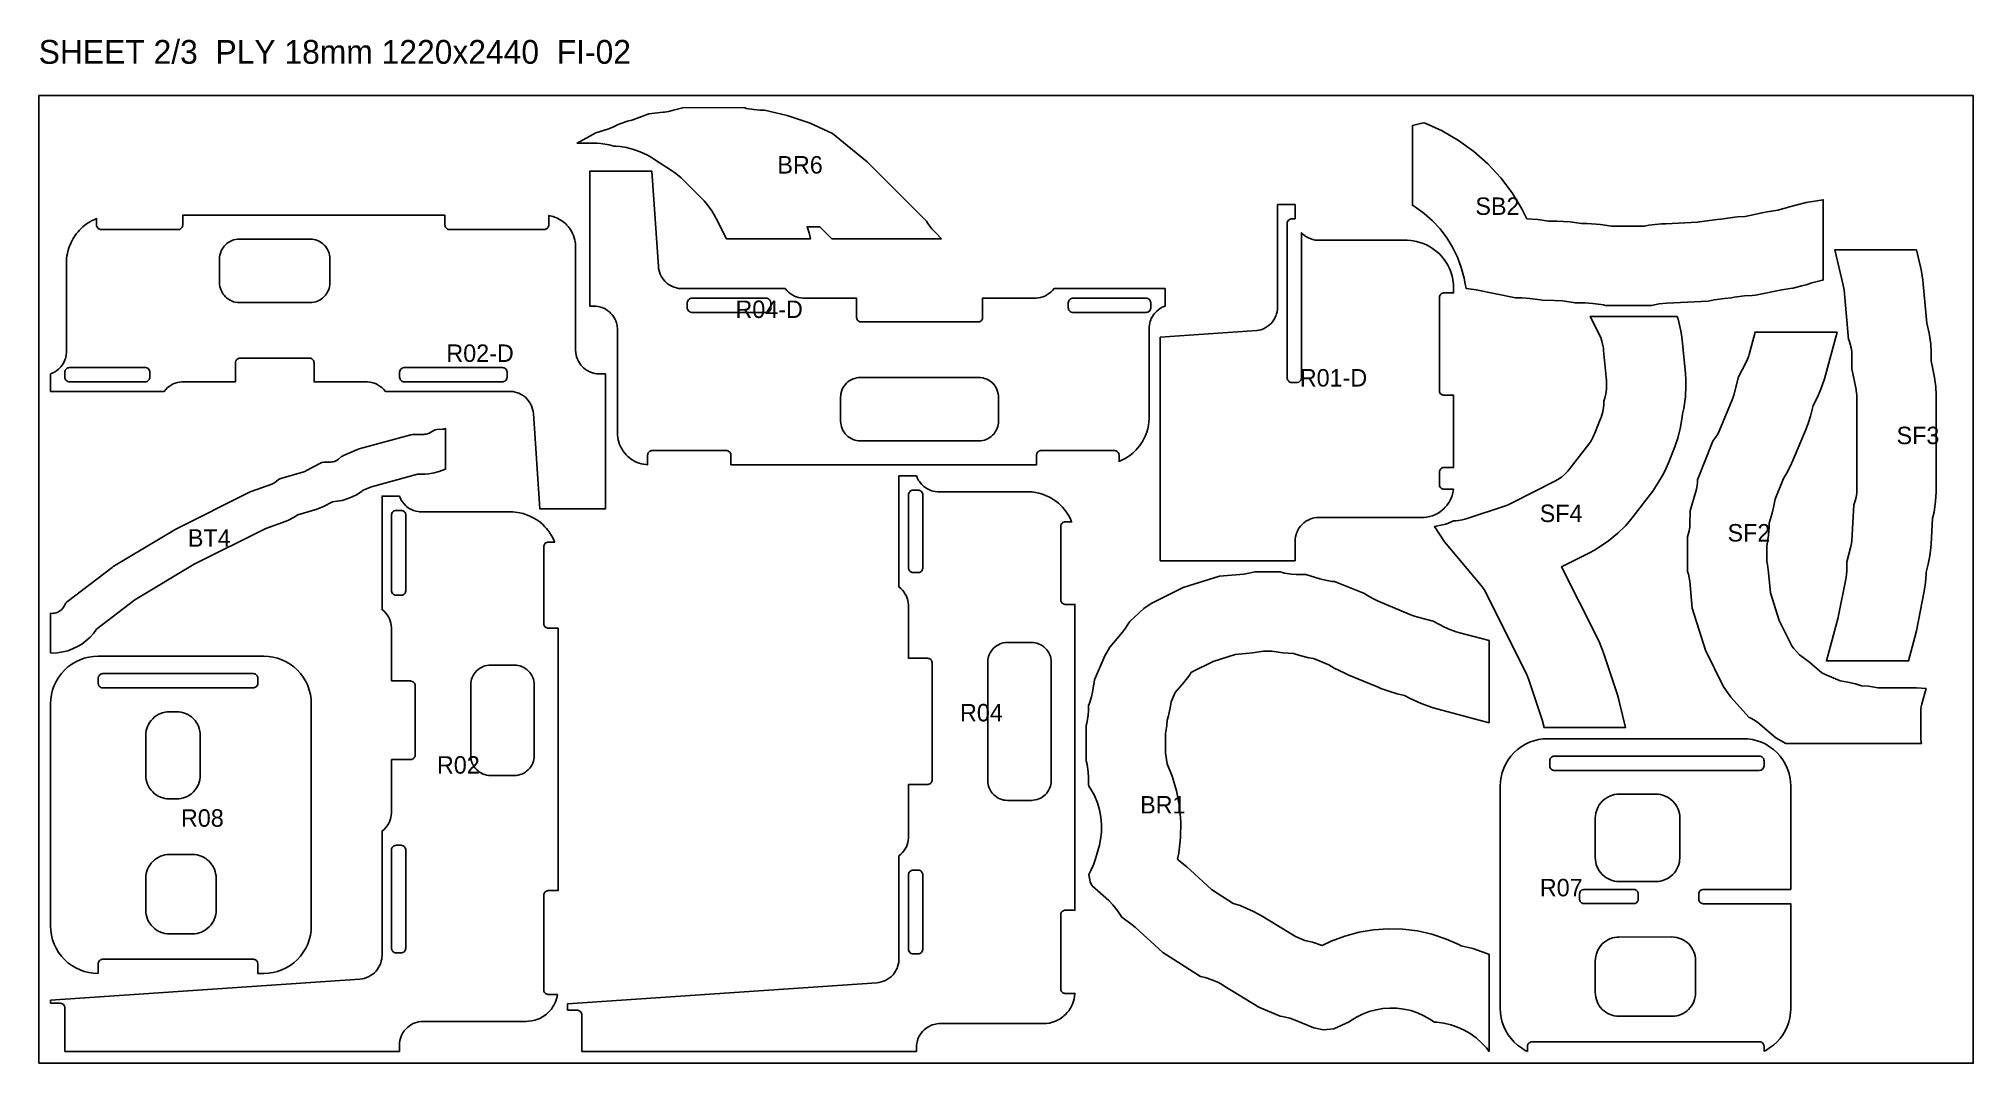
# Model space of a CAD drawing. Header units: millimetres. Extents: x 0 to 7920, y 0 to 1292.
# Drawn here: x 2740 to 5180, y 0 to 1292 of the extents above; entities that cross this region are included whole.
import ezdxf

# ---------------------------------------------------------------- set-up
doc = ezdxf.new("R2010")
doc.units = ezdxf.units.MM
for name, color, linetype in [('CUT_IN', 5, 'Continuous'), ('CUT_OUT', 1, 'Continuous'), ('LABEL', 7, 'Continuous'), ('SHEET', 8, 'Continuous')]:
    doc.layers.add(name, color=color, linetype=linetype)

msp = doc.modelspace()

# ---------------------------------------------------------------- texts
at = {"layer": 'LABEL'}
for s, height, p in [('SHEET 2/3  PLY 18mm 1220x2440  FI-02', 30, (2740, 1260)), ('BR6', 22, (3671.66, 1121.62)), ('SB2', 22, (4552.01, 1069.52)), ('R04-D', 22, (3618.75, 939.52)), ('R02-D', 22, (3254.17, 884.15)), ('R01-D', 22, (4330.56, 853.14)), ('SF3', 22, (5083.23, 780.5)), ('SF4', 22, (4633.1, 682.3)), ('BT4', 22, (2928.18, 651.22)), ('SF2', 22, (4870.05, 657.75)), ('R04', 22, (3902, 430.99)), ('R02', 22, (3242.3, 365.11)), ('R08', 22, (2919.42, 298.21)), ('BR1', 22, (4129.23, 314.89)), ('R07', 22, (4633.31, 210.5))]:
    msp.add_text(s, height=height, dxfattribs=at).set_placement(p)

# ---------------------------------------------------------------- linework, layer by layer
at = {"layer": 'CUT_IN'}
for points in [[(2971.21, 971.99), (2972.33, 970.14), (2973.79, 968.17), (2975.44, 966.36), (2977.03, 964.9), (2979.47, 963.09), (2981.33, 961.99), (2983.28, 961.06), (2985.86, 960.11), (2987.95, 959.58), (2990.66, 959.16), (2993.26, 959.03), (3082.09, 959.03), (3084.69, 959.16), (3087.12, 959.52), (3089.5, 960.11), (3091.53, 960.83), (3094.02, 961.99), (3096.37, 963.42), (3098.1, 964.71), (3099.7, 966.15), (3101.56, 968.17), (3103.02, 970.14), (3104.41, 972.51), (3105.44, 974.74), (3106.16, 976.77), (3106.69, 978.87), (3107.08, 981.29), (3107.24, 984.18), (3107.24, 1013.88), (3107.11, 1016.48), (3106.75, 1018.91), (3106.16, 1021.29), (3105.44, 1023.32), (3104.28, 1025.81), (3102.85, 1028.16), (3101.56, 1029.89), (3100.12, 1031.49), (3098.1, 1033.35), (3096.13, 1034.81), (3094.28, 1035.93), (3091.8, 1037.12), (3089.21, 1038.03), (3087.12, 1038.54), (3084.98, 1038.87), (3082.09, 1039.03), (2993.26, 1039.03), (2990.66, 1038.9), (2988.23, 1038.54), (2985.86, 1037.95), (2983.82, 1037.23), (2981.33, 1036.07), (2978.98, 1034.64), (2977.26, 1033.35), (2975.65, 1031.91), (2973.79, 1029.89), (2972.17, 1027.67), (2971.07, 1025.81), (2970.14, 1023.86), (2969.19, 1021.29), (2968.6, 1018.91), (2968.24, 1016.48), (2968.11, 1013.88), (2968.11, 984.18), (2968.22, 981.87), (2968.6, 979.15), (2969.19, 976.77), (2970.02, 974.47), (2971.21, 971.99)], [(3558.04, 951.95), (3558.27, 950.8), (3558.72, 949.71), (3559.37, 948.73), (3559.98, 948.09), (3560.68, 947.55), (3561.72, 947), (3562.55, 946.72), (3563.72, 946.55), (3657.74, 946.55), (3658.33, 946.6), (3659.47, 946.89), (3660.78, 947.55), (3661.48, 948.09), (3662.08, 948.73), (3662.87, 949.97), (3663.27, 951.08), (3663.44, 952.25), (3663.42, 959.13), (3663.1, 960.56), (3662.74, 961.37), (3662.27, 962.11), (3661.48, 962.99), (3660.53, 963.69), (3659.74, 964.08), (3658.9, 964.36), (3657.74, 964.53), (3563.72, 964.53), (3563.13, 964.48), (3561.99, 964.19), (3560.68, 963.53), (3559.98, 962.99), (3559.37, 962.35), (3558.59, 961.11), (3558.19, 960), (3558.04, 959.13), (3558.04, 951.95)], [(4136.57, 964.54), (4043.69, 964.48), (4042.55, 964.19), (4041.48, 963.69), (4040.54, 962.99), (4039.75, 962.11), (4039.14, 961.11), (4038.75, 960), (4038.57, 958.83), (4038.57, 952.25), (4038.68, 951.37), (4039.02, 950.24), (4039.42, 949.46), (4039.93, 948.73), (4040.99, 947.72), (4042.27, 947), (4043.69, 946.6), (4044.57, 946.54), (4136.86, 946.55), (4138.03, 946.72), (4138.86, 947), (4139.65, 947.39), (4140.6, 948.09), (4141.21, 948.73), (4141.86, 949.71), (4142.31, 950.8), (4142.54, 951.95), (4142.56, 958.83), (4142.39, 960), (4142.11, 960.84), (4141.86, 961.37), (4141.21, 962.35), (4140.14, 963.36), (4138.86, 964.08), (4137.45, 964.48), (4136.57, 964.54)], [(2874.41, 859.04), (2875.57, 859.21), (2876.68, 859.61), (2877.68, 860.21), (2878.56, 861), (2879.26, 861.95), (2879.76, 863.01), (2880.05, 864.15), (2880.1, 864.74), (2880.1, 871.32), (2880, 872.2), (2879.65, 873.33), (2878.93, 874.6), (2877.92, 875.67), (2877.2, 876.18), (2876.41, 876.57), (2874.99, 876.97), (2874.11, 877.03), (2778.69, 877.02), (2777.53, 876.85), (2776.69, 876.57), (2775.9, 876.18), (2774.96, 875.48), (2774.17, 874.6), (2773.56, 873.6), (2773.25, 872.77), (2773.05, 871.91), (2772.99, 871.32), (2772.99, 864.74), (2773.1, 863.86), (2773.44, 862.73), (2773.84, 861.95), (2774.35, 861.22), (2775.41, 860.21), (2776.69, 859.49), (2778.11, 859.09), (2778.99, 859.03), (2874.41, 859.04)], [(3330.73, 871.62), (3330.5, 872.77), (3330.05, 873.86), (3329.39, 874.84), (3328.79, 875.48), (3327.84, 876.18), (3327.05, 876.57), (3326.21, 876.85), (3325.05, 877.02), (3200.95, 877.02), (3200.36, 876.97), (3199.22, 876.68), (3197.91, 876.02), (3197.21, 875.48), (3196.6, 874.84), (3195.82, 873.6), (3195.42, 872.49), (3195.25, 871.32), (3195.25, 864.74), (3195.42, 863.57), (3195.82, 862.46), (3196.42, 861.46), (3197.21, 860.58), (3198.16, 859.88), (3198.94, 859.49), (3199.78, 859.21), (3200.95, 859.04), (3325.05, 859.04), (3325.64, 859.09), (3326.78, 859.38), (3328.09, 860.04), (3328.79, 860.58), (3329.39, 861.22), (3330.18, 862.46), (3330.58, 863.57), (3330.73, 864.44), (3330.73, 871.62)], [(3947.46, 851.58), (3946.35, 853.43), (3944.89, 855.4), (3943.24, 857.21), (3941.65, 858.67), (3939.45, 860.32), (3937.35, 861.58), (3934.86, 862.74), (3932.82, 863.46), (3930.73, 863.99), (3928.02, 864.41), (3925.42, 864.54), (3776.59, 864.54), (3773.7, 864.38), (3771.28, 863.99), (3769.19, 863.46), (3767.16, 862.74), (3764.66, 861.58), (3762.32, 860.15), (3760.59, 858.86), (3758.99, 857.42), (3757.13, 855.4), (3755.51, 853.18), (3754.4, 851.32), (3753.48, 849.37), (3752.53, 846.8), (3751.88, 844.13), (3751.57, 841.99), (3751.45, 839.69), (3751.45, 809.39), (3751.57, 807.09), (3751.93, 804.66), (3752.53, 802.28), (3753.25, 800.25), (3754.4, 797.76), (3755.83, 795.41), (3757.13, 793.68), (3758.99, 791.66), (3760.59, 790.22), (3762.56, 788.76), (3764.66, 787.5), (3766.61, 786.57), (3769.47, 785.54), (3771.57, 785.03), (3773.7, 784.7), (3776.59, 784.54), (3925.42, 784.54), (3928.31, 784.7), (3930.73, 785.09), (3932.82, 785.62), (3934.86, 786.34), (3937.35, 787.5), (3939.69, 788.93), (3941.42, 790.22), (3943.03, 791.66), (3944.89, 793.68), (3946.51, 795.9), (3947.61, 797.76), (3948.54, 799.71), (3949.56, 802.57), (3950.08, 804.66), (3950.4, 806.8), (3950.57, 809.69), (3950.56, 839.69), (3950.44, 841.99), (3950.13, 844.13), (3949.48, 846.8), (3948.54, 849.37), (3947.46, 851.58)], [(3837, 716.55), (3837.06, 623.67), (3837.35, 622.53), (3837.85, 621.46), (3838.18, 620.97), (3839.19, 619.91), (3839.92, 619.4), (3840.7, 619), (3841.54, 618.73), (3842.71, 618.55), (3849.29, 618.55), (3849.88, 618.61), (3850.74, 618.81), (3851.57, 619.12), (3852.81, 619.91), (3853.45, 620.52), (3854.15, 621.46), (3854.54, 622.25), (3854.82, 623.09), (3854.99, 624.25), (3854.94, 717.43), (3854.54, 718.84), (3853.82, 720.12), (3852.81, 721.19), (3851.83, 721.84), (3851.3, 722.09), (3850.46, 722.37), (3849.59, 722.52), (3842.71, 722.54), (3841.54, 722.37), (3840.7, 722.09), (3839.67, 721.54), (3838.55, 720.58), (3837.85, 719.63), (3837.35, 718.57), (3837.06, 717.43), (3837, 716.55)], [(3185, 691.04), (3185.06, 595.04), (3185.35, 593.9), (3185.58, 593.35), (3186.36, 592.11), (3187.43, 591.1), (3187.92, 590.77), (3188.98, 590.27), (3190.12, 589.98), (3190.71, 589.93), (3197.88, 589.98), (3198.74, 590.18), (3199.83, 590.63), (3200.81, 591.28), (3201.45, 591.89), (3202.15, 592.83), (3202.54, 593.62), (3202.82, 594.46), (3202.99, 595.62), (3202.94, 691.92), (3202.54, 693.34), (3201.82, 694.62), (3200.81, 695.68), (3200.08, 696.19), (3199.3, 696.59), (3198.17, 696.93), (3197.29, 697.04), (3190.71, 697.04), (3189.83, 696.93), (3188.43, 696.47), (3187.19, 695.68), (3186.55, 695.07), (3185.85, 694.13), (3185.35, 693.06), (3185.06, 691.92), (3185, 691.04)], [(3950.48, 527.72), (3948.11, 526.33), (3946.14, 524.87), (3944.33, 523.22), (3942.87, 521.63), (3941.22, 519.43), (3939.96, 517.33), (3938.8, 514.84), (3938.08, 512.8), (3937.55, 510.71), (3937.13, 508), (3937, 505.4), (3937, 356.57), (3937.16, 353.68), (3937.55, 351.26), (3938.08, 349.17), (3938.8, 347.14), (3939.96, 344.64), (3941.39, 342.3), (3942.68, 340.57), (3944.12, 338.97), (3946.14, 337.11), (3948.36, 335.49), (3950.22, 334.38), (3952.17, 333.46), (3954.74, 332.51), (3957.41, 331.86), (3959.55, 331.55), (3961.85, 331.43), (3992.15, 331.43), (3994.45, 331.55), (3996.88, 331.91), (3999.26, 332.51), (4001.29, 333.23), (4003.78, 334.38), (4006.13, 335.81), (4007.86, 337.11), (4009.88, 338.97), (4011.32, 340.57), (4012.78, 342.54), (4014.04, 344.64), (4014.97, 346.59), (4016, 349.45), (4016.51, 351.55), (4016.84, 353.68), (4017, 356.57), (4017, 505.4), (4016.84, 508.29), (4016.45, 510.71), (4015.92, 512.8), (4015.2, 514.84), (4014.04, 517.33), (4012.61, 519.67), (4011.32, 521.4), (4009.88, 523.01), (4007.86, 524.87), (4005.64, 526.49), (4003.78, 527.59), (4001.83, 528.52), (3998.97, 529.54), (3996.88, 530.06), (3994.74, 530.38), (3991.85, 530.55), (3961.85, 530.54), (3959.55, 530.42), (3956.84, 530), (3954.74, 529.46), (3952.71, 528.74), (3950.48, 527.72)], [(3016.36, 478.92), (3016.36, 485.5), (3016.25, 486.38), (3015.79, 487.78), (3015.35, 488.54), (3014.61, 489.45), (3013.45, 490.36), (3012.66, 490.75), (3011.82, 491.03), (3010.36, 491.21), (2821.06, 491.21), (2820.18, 491.15), (2819.04, 490.86), (2817.98, 490.36), (2817.03, 489.66), (2816.07, 488.54), (2815.52, 487.51), (2815.12, 486.09), (2815.06, 485.21), (2815.09, 478.62), (2815.41, 477.19), (2815.77, 476.38), (2816.42, 475.4), (2816.82, 474.97), (2817.25, 474.57), (2818.23, 473.92), (2819.6, 473.39), (2821.06, 473.21), (3010.36, 473.21), (3011.24, 473.27), (3012.38, 473.56), (3013.45, 474.06), (3014.39, 474.76), (3015, 475.4), (3015.79, 476.64), (3016.18, 477.75), (3016.36, 478.92)], [(3298.48, 499.09), (3296.11, 497.7), (3293.92, 496.05), (3292.33, 494.59), (3290.87, 493), (3289.22, 490.8), (3287.96, 488.7), (3286.8, 486.21), (3286.08, 484.17), (3285.55, 482.08), (3285.13, 479.37), (3285, 476.77), (3285, 387.94), (3285.13, 385.34), (3285.49, 382.91), (3286.08, 380.53), (3286.8, 378.5), (3287.96, 376.01), (3289.39, 373.66), (3290.68, 371.93), (3292.12, 370.33), (3294.14, 368.47), (3296.11, 367.01), (3298.48, 365.62), (3300.71, 364.59), (3302.74, 363.87), (3304.84, 363.34), (3307.26, 362.95), (3310.15, 362.79), (3339.85, 362.79), (3342.45, 362.92), (3344.88, 363.28), (3347.26, 363.87), (3349.29, 364.59), (3351.78, 365.75), (3354.13, 367.18), (3355.86, 368.47), (3357.46, 369.91), (3359.32, 371.93), (3360.78, 373.9), (3361.9, 375.75), (3363.09, 378.23), (3364, 380.82), (3364.51, 382.91), (3364.84, 385.05), (3365, 387.94), (3365, 476.77), (3364.87, 479.37), (3364.51, 481.8), (3363.92, 484.17), (3363.2, 486.21), (3362.04, 488.7), (3360.61, 491.05), (3359.32, 492.77), (3357.88, 494.38), (3355.86, 496.24), (3353.64, 497.86), (3351.78, 498.96), (3349.83, 499.89), (3347.26, 500.84), (3344.88, 501.43), (3342.45, 501.79), (3339.85, 501.92), (3310.15, 501.92), (3307.84, 501.81), (3305.12, 501.43), (3302.74, 500.84), (3300.44, 500.01), (3298.48, 499.09)], [(2943.31, 418.77), (2942.55, 421.92), (2941.44, 424.96), (2940.3, 427.35), (2938.78, 429.87), (2937.21, 432.01), (2935.05, 434.42), (2932.64, 436.58), (2930.51, 438.15), (2927.98, 439.66), (2925.05, 441.03), (2922.55, 441.91), (2919.7, 442.63), (2916.78, 443.06), (2913.99, 443.2), (2905.14, 443.21), (2902.06, 443.06), (2899.44, 442.68), (2896.01, 441.82), (2893.52, 440.92), (2890.86, 439.66), (2888.33, 438.15), (2886.2, 436.58), (2883.79, 434.42), (2881.81, 432.24), (2880.06, 429.87), (2878.41, 427.09), (2877.18, 424.41), (2876.3, 421.92), (2875.65, 419.35), (2875.15, 416.15), (2875, 413.36), (2875, 363.06), (2875.15, 360.27), (2875.58, 357.36), (2876.39, 354.22), (2877.29, 351.73), (2878.41, 349.33), (2879.9, 346.8), (2881.81, 344.18), (2883.79, 342), (2886.2, 339.84), (2888.33, 338.27), (2890.86, 336.76), (2893.79, 335.39), (2896.57, 334.43), (2899.15, 333.79), (2901.77, 333.4), (2905.14, 333.21), (2913.7, 333.21), (2916.78, 333.36), (2919.41, 333.74), (2922.55, 334.51), (2925.32, 335.5), (2927.98, 336.76), (2930.51, 338.27), (2932.64, 339.84), (2935.05, 342), (2937.03, 344.18), (2938.78, 346.55), (2940.43, 349.33), (2941.44, 351.46), (2942.55, 354.5), (2943.26, 357.36), (2943.71, 360.56), (2943.84, 363.06), (2943.84, 413.36), (2943.69, 416.15), (2943.31, 418.77)], [(4916.1, 381.21), (4915.99, 382.38), (4915.65, 383.51), (4915.25, 384.29), (4914.55, 385.24), (4913.44, 386.2), (4912.4, 386.75), (4910.98, 387.15), (4910.1, 387.21), (4651.74, 387.21), (4650.28, 387.03), (4649.44, 386.75), (4648.65, 386.36), (4647.93, 385.85), (4647.29, 385.24), (4646.75, 384.54), (4646.31, 383.78), (4645.92, 382.67), (4645.74, 381.5), (4645.74, 374.92), (4645.92, 373.75), (4646.31, 372.64), (4646.92, 371.64), (4647.71, 370.76), (4648.65, 370.06), (4649.72, 369.56), (4650.86, 369.27), (4651.74, 369.21), (4910.1, 369.21), (4911.56, 369.39), (4912.4, 369.67), (4913.19, 370.06), (4913.91, 370.57), (4914.55, 371.18), (4915.09, 371.88), (4915.53, 372.64), (4915.92, 373.75), (4916.09, 374.92), (4916.1, 381.21)], [(4807.64, 320.41), (4806.13, 323.6), (4804.76, 325.87), (4803.19, 328.01), (4801.03, 330.42), (4798.62, 332.58), (4796.49, 334.15), (4794.22, 335.52), (4791.3, 336.92), (4788.25, 337.99), (4785.67, 338.63), (4782.76, 339.06), (4779.68, 339.21), (4733.41, 339.21), (4730.32, 339.06), (4727.41, 338.63), (4724.84, 337.99), (4721.78, 336.92), (4719.12, 335.66), (4716.85, 334.31), (4714.23, 332.39), (4712.05, 330.42), (4709.89, 328.01), (4708.32, 325.87), (4706.68, 323.09), (4705.44, 320.41), (4704.56, 317.92), (4703.91, 315.35), (4703.41, 312.15), (4703.27, 309.36), (4703.26, 259.36), (4703.41, 256.27), (4703.84, 253.36), (4704.48, 250.79), (4705.55, 247.73), (4706.95, 244.82), (4708.32, 242.55), (4709.89, 240.41), (4712.05, 238), (4714.23, 236.03), (4716.6, 234.27), (4719.12, 232.76), (4721.78, 231.5), (4724.55, 230.51), (4727.41, 229.79), (4730.61, 229.34), (4733.41, 229.21), (4779.68, 229.21), (4782.76, 229.36), (4785.67, 229.79), (4788.25, 230.43), (4791.3, 231.5), (4794.22, 232.9), (4796.49, 234.27), (4798.62, 235.84), (4801.03, 238), (4803.01, 240.18), (4804.76, 242.55), (4806.27, 245.07), (4807.53, 247.73), (4808.52, 250.5), (4809.24, 253.36), (4809.64, 255.98), (4809.82, 259.06), (4809.82, 309.36), (4809.67, 312.15), (4809.24, 315.06), (4808.52, 317.92), (4807.64, 320.41)], [(3197, 139.27), (3198.17, 139.39), (3199.3, 139.73), (3200.33, 140.28), (3201.24, 141.03), (3201.99, 141.94), (3202.54, 142.98), (3202.82, 143.82), (3202.99, 144.98), (3202.99, 269.08), (3202.94, 269.67), (3202.65, 270.81), (3201.99, 272.12), (3201.45, 272.82), (3200.81, 273.43), (3199.57, 274.21), (3198.46, 274.61), (3197.29, 274.78), (3190.71, 274.78), (3189.54, 274.61), (3188.43, 274.21), (3187.43, 273.61), (3186.55, 272.82), (3185.85, 271.87), (3185.46, 271.09), (3185.18, 270.25), (3185.01, 269.08), (3185.01, 144.98), (3185.06, 144.39), (3185.35, 143.25), (3186.01, 141.94), (3186.55, 141.24), (3187.19, 140.64), (3188.43, 139.85), (3189.54, 139.45), (3190.41, 139.3), (3197, 139.27)], [(2963.2, 239.35), (2962.55, 241.92), (2961.55, 244.69), (2960.3, 247.35), (2958.78, 249.87), (2957.21, 252.01), (2954.84, 254.62), (2952.64, 256.58), (2950.75, 257.98), (2947.98, 259.66), (2945.05, 261.03), (2942.55, 261.91), (2939.7, 262.63), (2936.78, 263.06), (2933.7, 263.21), (2905.14, 263.21), (2902.06, 263.06), (2899.15, 262.63), (2896.57, 261.99), (2893.52, 260.92), (2890.6, 259.52), (2888.58, 258.31), (2886.2, 256.58), (2883.79, 254.42), (2881.81, 252.24), (2880.06, 249.87), (2878.41, 247.09), (2877.29, 244.69), (2876.39, 242.2), (2875.65, 239.35), (2875.15, 236.15), (2875, 233.36), (2875, 193.06), (2875.15, 190.27), (2875.58, 187.36), (2876.22, 184.79), (2877.29, 181.73), (2878.69, 178.82), (2880.06, 176.55), (2881.81, 174.18), (2883.79, 172), (2886.2, 169.84), (2888.33, 168.27), (2890.86, 166.76), (2893.52, 165.5), (2896.29, 164.51), (2899.15, 163.79), (2902.35, 163.34), (2905.14, 163.21), (2933.7, 163.21), (2937.08, 163.4), (2939.7, 163.79), (2942.27, 164.43), (2945.32, 165.5), (2948.24, 166.9), (2950.26, 168.11), (2952.64, 169.84), (2955.05, 172), (2957.03, 174.18), (2958.78, 176.55), (2960.3, 179.07), (2961.44, 181.46), (2962.55, 184.5), (2963.26, 187.36), (2963.66, 189.98), (2963.84, 193.06), (2963.84, 233.36), (2963.66, 236.44), (2963.2, 239.35)], [(3849, 137.99), (3850.17, 138.11), (3851.3, 138.45), (3852.33, 139), (3853.24, 139.75), (3853.99, 140.66), (3854.54, 141.7), (3854.82, 142.53), (3854.99, 143.7), (3854.99, 237.72), (3854.94, 238.31), (3854.65, 239.45), (3853.99, 240.76), (3853.45, 241.46), (3852.81, 242.06), (3851.57, 242.85), (3850.46, 243.25), (3849.29, 243.42), (3842.71, 243.42), (3841.54, 243.25), (3840.7, 242.97), (3839.43, 242.25), (3838.76, 241.67), (3838.01, 240.76), (3837.46, 239.72), (3837.18, 238.88), (3837.01, 237.72), (3837.01, 143.7), (3837.06, 143.11), (3837.35, 141.97), (3838.01, 140.66), (3838.55, 139.96), (3839.19, 139.35), (3840.43, 138.57), (3841.54, 138.17), (3842.41, 138.02), (3849, 137.99)], [(4683.35, 207.21), (4683.47, 206.04), (4683.7, 205.19), (4684.2, 204.13), (4684.9, 203.18), (4685.54, 202.57), (4686.52, 201.92), (4687.61, 201.47), (4688.76, 201.24), (4752.03, 201.24), (4753.47, 201.56), (4754.27, 201.92), (4755.02, 202.39), (4756.08, 203.4), (4756.59, 204.13), (4756.99, 204.91), (4757.27, 205.75), (4757.44, 206.92), (4757.42, 213.8), (4757.27, 214.67), (4756.87, 215.78), (4756.43, 216.54), (4755.69, 217.45), (4754.78, 218.2), (4754.01, 218.63), (4753.19, 218.95), (4752.03, 219.18), (4688.76, 219.18), (4687.33, 218.86), (4686.02, 218.2), (4685.32, 217.66), (4684.71, 217.02), (4683.93, 215.78), (4683.53, 214.67), (4683.38, 213.8), (4683.35, 207.21)], [(4826.41, 143.09), (4824.76, 145.87), (4822.82, 148.46), (4821.03, 150.42), (4819.07, 152.2), (4816.49, 154.15), (4813.96, 155.66), (4811.03, 157.03), (4808.53, 157.91), (4805.96, 158.56), (4802.76, 159.06), (4799.68, 159.21), (4733.11, 159.2), (4730.32, 159.06), (4727.7, 158.68), (4724.84, 157.99), (4721.78, 156.92), (4718.87, 155.52), (4716.6, 154.15), (4714.01, 152.2), (4712.05, 150.42), (4710.27, 148.46), (4708.49, 146.11), (4706.81, 143.35), (4705.55, 140.69), (4704.56, 137.92), (4703.79, 134.77), (4703.41, 132.15), (4703.26, 129.06), (4703.26, 89.36), (4703.39, 86.56), (4703.84, 83.36), (4704.56, 80.5), (4705.55, 77.73), (4706.95, 74.82), (4708.32, 72.55), (4709.89, 70.41), (4712.05, 68), (4714.23, 66.03), (4716.6, 64.27), (4719.12, 62.76), (4722.06, 61.39), (4724.55, 60.51), (4727.12, 59.86), (4730.32, 59.36), (4733.41, 59.21), (4799.97, 59.22), (4803.06, 59.4), (4805.67, 59.79), (4808.25, 60.43), (4811.3, 61.5), (4814.22, 62.9), (4816.49, 64.27), (4818.62, 65.84), (4820.82, 67.8), (4823.01, 70.18), (4824.59, 72.31), (4826.27, 75.07), (4827.53, 77.73), (4828.52, 80.5), (4829.29, 83.65), (4829.67, 86.27), (4829.82, 89.06), (4829.82, 129.36), (4829.64, 132.44), (4829.17, 135.35), (4828.43, 138.2), (4827.53, 140.69), (4826.41, 143.09)]]:
    msp.add_lwpolyline(points, close=True, dxfattribs=at)
at = {"layer": 'CUT_OUT'}
for points in [[(3594.62, 1064.79), (3592.05, 1069.58), (3588.88, 1074.72), (3583.29, 1082.46), (3579.44, 1087.03), (3575.65, 1091.02), (3554.19, 1112.49), (3550.22, 1116.25), (3545.58, 1120.16), (3541.76, 1123.08), (3539.28, 1124.82), (3515.52, 1140.24), (3511.54, 1142.69), (3507.91, 1144.7), (3498.74, 1149), (3490.16, 1152.05), (3481.35, 1154.32), (3473.26, 1155.66), (3468.11, 1156.18), (3465.55, 1156.33), (3459.42, 1157.92), (3448.91, 1159.52), (3444.14, 1159.89), (3441.12, 1160), (3419.02, 1160.01), (3442.53, 1172.8), (3457.85, 1177.76), (3464.19, 1180.24), (3470, 1183.08), (3470.97, 1183.33), (3480.3, 1186.74), (3482.6, 1187.81), (3487.96, 1189.03), (3494.18, 1190.98), (3509.56, 1196.85), (3527.4, 1198.87), (3529.23, 1199.1), (3534.49, 1199.97), (3540.79, 1201.38), (3552.28, 1204.64), (3629.44, 1204.68), (3632.84, 1203.75), (3641.85, 1202.21), (3649.37, 1201.59), (3655.26, 1201.47), (3683.84, 1194.87), (3713.18, 1185.1), (3741.15, 1172.25), (3784.91, 1136.36), (3859.67, 1061.6), (3861.52, 1058.68), (3866.56, 1052.08), (3870.49, 1047.66), (3878.61, 1039.47), (3740.38, 1039.47), (3725.37, 1054.47), (3709.18, 1054.47), (3711.71, 1046.98), (3713.53, 1039.47), (3607.38, 1039.47), (3594.62, 1064.79)], [(4482.72, 1184.66), (4487.16, 1185.61), (4488.62, 1185.1), (4510.05, 1175.3), (4530.59, 1163.36), (4549.86, 1149.47), (4567.67, 1133.75), (4583.98, 1116.21), (4598.26, 1097.46), (4610.74, 1077.25), (4616.9, 1064.66), (4630.71, 1063.78), (4644.42, 1061.79), (4654.9, 1061.69), (4671.73, 1060.62), (4685.67, 1058.61), (4692.84, 1058.52), (4709.81, 1057.45), (4723.47, 1055.48), (4765.42, 1055.47), (4770.75, 1056.43), (4786.6, 1058.06), (4792.19, 1058.38), (4832.34, 1060.24), (4834.73, 1060.8), (4856.87, 1063.89), (4861.72, 1064.19), (4882.14, 1067.05), (4892.45, 1067.68), (4913.59, 1072.21), (4920.2, 1073.53), (4933.57, 1075.49), (4941.19, 1077.57), (4942.75, 1077.87), (4946.32, 1079.19), (4969.34, 1085.19), (4990.82, 1088.57), (4990.82, 987.47), (4989.74, 987.29), (4976.31, 983.79), (4969.18, 981.16), (4963.86, 980.17), (4953.86, 977.45), (4952.6, 977.04), (4948.82, 976.73), (4938.52, 975.22), (4905.11, 968.13), (4901.13, 968.08), (4891.38, 967.48), (4878.48, 965.67), (4875, 964.86), (4866.06, 964.31), (4853.15, 962.51), (4845.68, 960.76), (4793.54, 958.3), (4783.77, 957.28), (4773.96, 955.47), (4715.57, 955.48), (4713.4, 956), (4700, 957.93), (4690.04, 958.56), (4677.63, 958.62), (4675.33, 959.17), (4661.93, 961.11), (4651.97, 961.73), (4636.4, 961.8), (4634.2, 962.33), (4620.83, 964.27), (4610.89, 964.9), (4602.51, 964.97), (4553.07, 974.84), (4549.88, 975.44), (4540.25, 976.79), (4538.93, 982.4), (4537.71, 989.94), (4534.2, 1003.23), (4529.35, 1016.3), (4523.15, 1028.99), (4515.93, 1040.69), (4507.49, 1051.79), (4498.01, 1062), (4487.42, 1071.35), (4476.27, 1079.4), (4472.56, 1081.57), (4472.56, 1182.06), (4482.72, 1184.66)], [(3521.62, 1004.43), (3521.93, 1001.76), (3522.53, 998.91), (3522.93, 997.51), (3523.94, 994.79), (3525.21, 992.17), (3526.72, 989.69), (3527.74, 988.28), (3529.62, 986.06), (3531.71, 984.03), (3532.82, 983.1), (3535.18, 981.4), (3537.69, 979.93), (3540.06, 978.83), (3541.69, 978.21), (3544.48, 977.39), (3547.05, 976.88), (3548.78, 976.67), (3551.47, 976.54), (3681.44, 976.53), (3683.56, 974.02), (3685.62, 972.02), (3687.86, 970.23), (3690.51, 968.52), (3693.06, 967.22), (3695.46, 966.25), (3698.48, 965.36), (3701.3, 964.83), (3703.87, 964.58), (3705.37, 964.54), (3771.44, 964.54), (3771.45, 940.25), (3771.56, 939.37), (3771.7, 938.8), (3772.15, 937.71), (3772.81, 936.73), (3773.64, 935.9), (3774.36, 935.39), (3775.42, 934.89), (3776.57, 934.6), (3777.15, 934.55), (3924.57, 934.54), (3925.45, 934.6), (3926.59, 934.89), (3927.4, 935.25), (3928.14, 935.72), (3928.81, 936.3), (3929.39, 936.97), (3929.86, 937.71), (3930.22, 938.52), (3930.5, 939.66), (3930.57, 940.54), (3930.57, 964.54), (3996.64, 964.54), (3998.15, 964.58), (4000.72, 964.83), (4003.53, 965.36), (4006.56, 966.25), (4008.95, 967.22), (4011.5, 968.52), (4014.15, 970.23), (4016.39, 972.02), (4018.45, 974.02), (4020.57, 976.53), (4160.56, 976.53), (4160.56, 954.55), (4158.33, 953.65), (4157.03, 953.03), (4154.76, 951.75), (4153.32, 950.8), (4152.15, 949.94), (4150.17, 948.26), (4148.94, 947.04), (4147.22, 945.09), (4146.17, 943.71), (4144.75, 941.54), (4143.28, 938.72), (4142.71, 937.39), (4141.85, 934.94), (4141.4, 933.27), (4140.9, 930.72), (4140.61, 927.85), (4140.57, 926.33), (4140.55, 813.03), (4140.28, 808.7), (4139.68, 804.25), (4138.78, 800), (4137.53, 795.68), (4135.99, 791.55), (4134.79, 788.85), (4133.5, 786.29), (4132.01, 783.66), (4130.48, 781.24), (4128.74, 778.77), (4125.98, 775.32), (4124.05, 773.19), (4121.97, 771.11), (4119.79, 769.13), (4116.34, 766.37), (4113.87, 764.63), (4110.17, 762.35), (4107.58, 760.96), (4104.92, 759.7), (4102.57, 758.73), (4102.56, 766.83), (4102.45, 767.71), (4102.22, 768.56), (4101.56, 769.87), (4101.21, 770.35), (4100.37, 771.18), (4099.13, 771.96), (4098.31, 772.28), (4097.45, 772.48), (4096.57, 772.54), (4004.57, 772.54), (4003.69, 772.48), (4002.83, 772.28), (4002, 771.96), (4001.23, 771.53), (4000.54, 770.99), (3999.93, 770.35), (3999.42, 769.62), (3999.02, 768.84), (3998.75, 768), (3998.57, 766.83), (3998.57, 754.54), (3612.97, 754.54), (3612.97, 766.54), (3612.79, 768), (3612.4, 769.11), (3612.12, 769.62), (3611.61, 770.35), (3611, 770.99), (3609.8, 771.83), (3608.99, 772.19), (3607.85, 772.48), (3606.97, 772.54), (3514.01, 772.54), (3513.13, 772.48), (3512.27, 772.28), (3511.45, 771.96), (3510.68, 771.53), (3509.98, 770.99), (3509.37, 770.35), (3508.72, 769.37), (3508.36, 768.56), (3508.08, 767.42), (3508.01, 766.54), (3508.01, 754.59), (3506.13, 754.73), (3503.21, 755.12), (3500.33, 755.73), (3497.43, 756.57), (3494.74, 757.57), (3492.07, 758.79), (3489.48, 760.21), (3487.76, 761.3), (3484.61, 763.64), (3483.18, 764.88), (3481.07, 766.93), (3479.07, 769.19), (3477.33, 771.48), (3476.2, 773.17), (3474.3, 776.52), (3473.43, 778.36), (3472.68, 780.18), (3471.75, 782.89), (3470.98, 785.81), (3470.44, 788.71), (3470.12, 791.63), (3470.02, 794.52), (3470.02, 924.47), (3469.97, 926.16), (3469.71, 928.8), (3469.47, 930.25), (3468.68, 933.39), (3467.79, 935.88), (3466.54, 938.55), (3464.88, 941.33), (3463.3, 943.46), (3461.33, 945.65), (3460.27, 946.67), (3458, 948.55), (3455.56, 950.19), (3454.29, 950.93), (3452.71, 951.72), (3450.26, 952.73), (3448.87, 953.2), (3445.72, 953.99), (3442.81, 954.41), (3441.34, 954.51), (3435.03, 954.55), (3435.02, 1124.54), (3513.43, 1124.54), (3521.62, 1004.43)], [(4154.56, 915.3), (4276.19, 923.64), (4279.06, 924.13), (4281.59, 924.81), (4284.58, 925.93), (4286.93, 927.09), (4289.41, 928.6), (4290.82, 929.62), (4292.83, 931.3), (4293.88, 932.31), (4296, 934.7), (4297.7, 937.06), (4298.47, 938.3), (4299.69, 940.61), (4300.8, 943.3), (4301.34, 944.96), (4301.97, 947.5), (4302.4, 950.37), (4302.56, 953.35), (4302.57, 1082.55), (4324.55, 1082.55), (4324.56, 1067.4), (4324.7, 1064.57), (4319.97, 1064.54), (4318.82, 1064.31), (4317.73, 1063.86), (4316.99, 1063.38), (4316.32, 1062.81), (4315.41, 1061.65), (4314.82, 1060.31), (4314.57, 1058.86), (4314.56, 864.18), (4314.62, 863.3), (4314.91, 862.16), (4315.41, 861.09), (4315.74, 860.6), (4316.53, 859.73), (4317.23, 859.19), (4317.99, 858.75), (4319.1, 858.36), (4320.27, 858.19), (4326.56, 858.18), (4327.73, 858.29), (4329.13, 858.75), (4329.89, 859.19), (4330.59, 859.73), (4331.2, 860.37), (4331.71, 861.09), (4332.21, 862.16), (4332.38, 862.72), (4332.55, 863.88), (4332.56, 1047.08), (4334.52, 1045.15), (4336.81, 1043.29), (4339.01, 1041.82), (4341.6, 1040.42), (4344.59, 1039.18), (4347.13, 1038.41), (4350.01, 1037.82), (4352.94, 1037.52), (4466, 1037.46), (4470.4, 1037.19), (4473.4, 1036.82), (4477.74, 1036.01), (4482.01, 1034.88), (4486.12, 1033.47), (4490.25, 1031.7), (4494.17, 1029.66), (4497.92, 1027.34), (4501.44, 1024.8), (4504.83, 1021.96), (4506.96, 1019.93), (4509.04, 1017.74), (4510.92, 1015.57), (4512.73, 1013.25), (4514.43, 1010.84), (4516.75, 1007.08), (4518.17, 1004.42), (4519.43, 1001.76), (4520.53, 999.1), (4521.52, 996.33), (4522.4, 993.44), (4523.11, 990.58), (4523.67, 987.77), (4524.11, 984.78), (4524.4, 981.85), (4524.54, 978.98), (4524.56, 971.21), (4512.56, 971.21), (4511.68, 971.15), (4510.54, 970.86), (4509.48, 970.36), (4508.75, 969.85), (4507.74, 968.79), (4507.41, 968.3), (4506.91, 967.23), (4506.62, 966.09), (4506.57, 965.51), (4506.56, 848.09), (4506.62, 847.21), (4506.91, 846.07), (4507.27, 845.26), (4508.11, 844.06), (4508.75, 843.45), (4509.48, 842.94), (4510.26, 842.55), (4511.1, 842.27), (4512.56, 842.09), (4524.56, 842.09), (4524.56, 751.12), (4512.56, 751.12), (4511.1, 750.94), (4509.99, 750.55), (4509.48, 750.27), (4508.75, 749.76), (4507.92, 748.93), (4507.41, 748.21), (4507.02, 747.42), (4506.74, 746.58), (4506.59, 745.71), (4506.57, 729.26), (4506.62, 728.68), (4506.91, 727.54), (4507.41, 726.47), (4507.92, 725.75), (4508.75, 724.92), (4509.99, 724.13), (4511.1, 723.74), (4511.97, 723.59), (4524.31, 723.56), (4523.98, 721.18), (4523.12, 717.35), (4522.53, 715.4), (4521.87, 713.56), (4521.11, 711.74), (4519.82, 709.1), (4518.89, 707.45), (4517.8, 705.73), (4515.46, 702.58), (4513.55, 700.43), (4512.17, 699.04), (4510.66, 697.67), (4507.62, 695.3), (4504.31, 693.2), (4501.7, 691.84), (4498, 690.31), (4494.31, 689.19), (4490.39, 688.41), (4487.47, 688.09), (4484.58, 687.99), (4354.49, 687.99), (4351.77, 687.85), (4348.85, 687.44), (4347.13, 687.05), (4344.59, 686.28), (4341.87, 685.17), (4339.01, 683.64), (4337.77, 682.85), (4335.64, 681.27), (4333.45, 679.3), (4331.28, 676.9), (4329.54, 674.53), (4328.17, 672.26), (4327.51, 670.95), (4326.37, 668.23), (4325.81, 666.55), (4325.11, 663.69), (4324.72, 661.07), (4324.59, 659.31), (4324.55, 633.43), (4154.56, 633.42), (4154.56, 915.3)], [(3363.86, 819.14), (3363.55, 821.81), (3362.95, 824.66), (3362.55, 826.06), (3361.54, 828.78), (3360.27, 831.4), (3358.76, 833.88), (3357.74, 835.29), (3355.86, 837.51), (3353.77, 839.54), (3352.66, 840.47), (3350.3, 842.17), (3347.79, 843.64), (3345.42, 844.74), (3343.79, 845.36), (3341, 846.18), (3338.43, 846.69), (3336.7, 846.9), (3334.01, 847.03), (3177.25, 847.04), (3175.12, 849.55), (3172.85, 851.74), (3170.82, 853.34), (3168.17, 855.05), (3165.62, 856.35), (3163.23, 857.32), (3160.21, 858.21), (3157.39, 858.74), (3154.82, 858.99), (3153.32, 859.03), (3087.24, 859.03), (3087.24, 883.03), (3087.18, 883.91), (3086.89, 885.05), (3086.39, 886.11), (3085.88, 886.84), (3085.05, 887.67), (3084.32, 888.18), (3083.26, 888.68), (3082.12, 888.97), (3081.24, 889.03), (2994.11, 889.03), (2992.65, 888.85), (2991.81, 888.57), (2991.03, 888.18), (2990.3, 887.67), (2989.47, 886.84), (2988.96, 886.11), (2988.57, 885.33), (2988.18, 883.91), (2988.11, 883.03), (2988.11, 859.03), (2922.03, 859.03), (2920.53, 858.99), (2917.96, 858.74), (2915.15, 858.21), (2912.12, 857.32), (2909.73, 856.35), (2907.18, 855.05), (2904.53, 853.34), (2902.5, 851.74), (2900.23, 849.55), (2898.11, 847.04), (2755, 847.04), (2755, 869.02), (2757.06, 869.85), (2758.69, 870.63), (2760.01, 871.35), (2762.28, 872.8), (2764.87, 874.85), (2766.81, 876.73), (2768.01, 878.08), (2769.65, 880.23), (2770.47, 881.49), (2772.06, 884.38), (2773.11, 886.87), (2773.69, 888.58), (2774.09, 890.03), (2774.67, 892.97), (2774.94, 895.66), (2774.99, 897.24), (2775.01, 1010.54), (2775.27, 1014.87), (2775.64, 1017.87), (2776.13, 1020.7), (2777.15, 1025), (2778.48, 1029.21), (2779.54, 1031.96), (2780.76, 1034.72), (2782.09, 1037.35), (2783.54, 1039.91), (2785.95, 1043.61), (2787.66, 1045.91), (2789.58, 1048.25), (2791.51, 1050.38), (2793.64, 1052.51), (2795.77, 1054.44), (2798.1, 1056.35), (2801.68, 1058.94), (2804.17, 1060.51), (2806.67, 1061.93), (2810.64, 1063.87), (2812.99, 1064.85), (2813, 1056.74), (2813.1, 1055.86), (2813.34, 1055.01), (2814, 1053.7), (2814.54, 1053), (2815.18, 1052.39), (2815.9, 1051.88), (2816.69, 1051.49), (2818.11, 1051.09), (2818.99, 1051.03), (2915.68, 1051.03), (2916.56, 1051.09), (2917.42, 1051.29), (2918.25, 1051.61), (2919.02, 1052.04), (2919.71, 1052.58), (2920.32, 1053.22), (2920.83, 1053.95), (2921.23, 1054.73), (2921.5, 1055.57), (2921.68, 1056.74), (2921.68, 1069.03), (3252.35, 1069.03), (3252.35, 1057.03), (3252.53, 1055.57), (3252.7, 1055.01), (3253.2, 1053.95), (3253.71, 1053.22), (3254.32, 1052.58), (3255.02, 1052.04), (3255.79, 1051.61), (3256.61, 1051.29), (3257.47, 1051.09), (3258.35, 1051.03), (3377.32, 1051.03), (3378.2, 1051.09), (3379.34, 1051.38), (3380.4, 1051.88), (3381.13, 1052.39), (3381.77, 1053), (3382.31, 1053.7), (3382.61, 1054.2), (3383.06, 1055.29), (3383.26, 1056.15), (3383.32, 1057.03), (3383.32, 1068.56), (3386.9, 1067.84), (3388.86, 1067.3), (3390.72, 1066.68), (3393.39, 1065.61), (3396.1, 1064.29), (3397.81, 1063.32), (3401.07, 1061.14), (3402.62, 1059.93), (3404.77, 1058.02), (3406.16, 1056.64), (3408.16, 1054.38), (3409.32, 1052.89), (3411.03, 1050.4), (3412, 1048.78), (3413.36, 1046.17), (3414.52, 1043.46), (3415.48, 1040.68), (3416.25, 1037.76), (3416.62, 1035.9), (3417.02, 1032.99), (3417.21, 1029.05), (3417.21, 898.96), (3417.37, 895.94), (3417.56, 894.48), (3417.76, 893.32), (3418.46, 890.46), (3419.44, 887.69), (3420.69, 885.02), (3422.35, 882.24), (3423.93, 880.11), (3425.9, 877.92), (3426.96, 876.9), (3429.22, 875.02), (3431.66, 873.38), (3434.25, 871.98), (3435.87, 871.26), (3438.65, 870.28), (3441.5, 869.58), (3444.13, 869.19), (3445.89, 869.06), (3455.02, 869.02), (3455.02, 699.03), (3372.05, 699.03), (3363.86, 819.14)], [(5113.27, 1003.85), (5114.49, 998.15), (5116.25, 987.24), (5116.81, 982.04), (5121.32, 932.85), (5124.26, 920.4), (5126.22, 906.37), (5126.85, 895.93), (5126.92, 885.42), (5131, 864.67), (5132.57, 852.66), (5133.2, 842.14), (5133.24, 838.4), (5133.19, 719.79), (5132.49, 708.77), (5130.44, 694.69), (5128.61, 687.15), (5126.67, 654.48), (5126.36, 650.32), (5125.06, 639.73), (5123.03, 629.04), (5120.52, 618.96), (5120.46, 616.56), (5119.69, 605.92), (5118.2, 595.19), (5108.19, 544.95), (5106.44, 537.2), (5098.38, 507.21), (4994.82, 507.21), (5009.52, 561.83), (5010.13, 564.56), (5019.72, 612.55), (5020.27, 616.65), (5020.53, 620.29), (5020.67, 632.03), (5025.54, 651.3), (5026.3, 655.41), (5026.75, 659.08), (5029.45, 704.17), (5031.1, 708.92), (5032.29, 713.83), (5032.96, 718.46), (5033.23, 722.6), (5033.24, 838.4), (5033.02, 843.19), (5032.45, 847.71), (5032.17, 849.23), (5026.94, 875.41), (5026.89, 893.33), (5026.64, 897.2), (5025.97, 901.99), (5024.9, 906.53), (5023.36, 911.12), (5022.76, 912.55), (5016.97, 975.22), (5016.41, 978.66), (5015.93, 980.94), (5005.45, 1025.47), (5108.18, 1025.47), (5113.27, 1003.85)], [(4807.65, 937.96), (4811.15, 923.36), (4812.48, 915.32), (4813.36, 907.74), (4816.84, 869.75), (4817.36, 862.13), (4817.5, 854.09), (4816.82, 840.12), (4814.76, 825.35), (4813.21, 818.7), (4812.84, 814.99), (4810.72, 801.9), (4807.27, 788.18), (4804.93, 780.92), (4803.58, 777.24), (4795.53, 757.09), (4792.61, 750.26), (4789.13, 743.11), (4782.32, 731.2), (4777.97, 724.62), (4775.6, 721.32), (4750.91, 689.2), (4746.35, 683.54), (4741.19, 677.73), (4731.66, 668.29), (4719.94, 658.61), (4708.03, 650.49), (4702.2, 647.04), (4695.79, 643.62), (4660.77, 625.96), (4705.87, 535.73), (4708.4, 530.4), (4712.47, 520.58), (4714.44, 515.02), (4731.3, 464.27), (4733.01, 458.18), (4733.91, 454.57), (4741.29, 423.21), (4638.56, 423.21), (4636.22, 433.08), (4635.12, 436.78), (4619.58, 483.4), (4618.78, 485.62), (4617.43, 488.89), (4565.56, 592.74), (4562.9, 597.15), (4560.36, 600.71), (4559.22, 602.13), (4513.04, 657.4), (4500.56, 676.79), (4510.44, 678.81), (4514.22, 679.83), (4517.94, 681.06), (4524.21, 683.65), (4527.21, 683.83), (4530.71, 684.23), (4535.41, 685.08), (4538.76, 685.91), (4541.67, 686.81), (4591.12, 703.34), (4594.15, 704.54), (4598.27, 706.43), (4652.23, 733.68), (4656.04, 735.92), (4660.44, 738.99), (4664.55, 742.43), (4668.41, 746.32), (4669.93, 748.04), (4671.68, 750.21), (4694.99, 780.5), (4696.03, 781.94), (4697.85, 784.71), (4700.12, 788.69), (4701.58, 791.66), (4702.73, 794.34), (4709.58, 811.4), (4710.55, 813.98), (4711.54, 817.09), (4712.63, 821.37), (4713.52, 826.6), (4713.84, 829.79), (4714.05, 834.91), (4715.27, 838.63), (4716.53, 844.08), (4717.28, 849.62), (4717.5, 854.28), (4717.46, 857.66), (4717.25, 860.63), (4713.77, 898.62), (4713.44, 901.53), (4712.86, 904.94), (4711.52, 910.41), (4710.02, 914.85), (4708.73, 918), (4707.45, 920.7), (4696.98, 941.47), (4806.46, 941.47), (4807.65, 937.96)], [(4993.73, 867.49), (4992.36, 862.7), (4987.78, 849.78), (4982.88, 838.81), (4977.82, 829.16), (4974.48, 815.94), (4972.03, 807.86), (4969.07, 799.7), (4952.56, 760.02), (4950.83, 756.01), (4945.6, 745.52), (4940.48, 737.15), (4930.11, 711.19), (4928.62, 702.57), (4926.4, 693.6), (4922.63, 681.08), (4922.54, 676.42), (4921.82, 665.91), (4919.72, 651.8), (4919.5, 650.89), (4919.51, 632.58), (4920.31, 628.95), (4921.78, 618.81), (4924.02, 593.24), (4935.04, 558.32), (4951.4, 525.59), (4953.04, 523.11), (4960.68, 514.75), (4965.42, 511.68), (4973.63, 505.42), (4988.96, 492.33), (4992.2, 490.48), (5012.14, 481.93), (5021.62, 480.4), (5031.34, 478.3), (5039.09, 476.02), (5047.83, 475.29), (5059.96, 473.21), (5108.2, 473.21), (5120.52, 472.6), (5115.22, 453.12), (5114.36, 449.31), (5114.01, 446.74), (5113.82, 442.85), (5113.65, 411.92), (5113.81, 407.91), (5114.15, 405.26), (5114.6, 403.21), (4943.37, 403.21), (4931.09, 410.24), (4911.18, 427.29), (4907.69, 430.02), (4903.28, 432.9), (4899.22, 435.03), (4897.35, 435.81), (4874.01, 461.35), (4864.7, 475.38), (4842.05, 520.69), (4825.33, 573.68), (4822.38, 607.87), (4821.79, 611.8), (4820.72, 616.47), (4819.51, 620.14), (4819.5, 663.69), (4820.49, 666.57), (4821.59, 671.04), (4822.31, 675.77), (4822.6, 679.83), (4822.74, 696.34), (4830.12, 720.61), (4830.87, 723.64), (4831.75, 728.82), (4832.06, 732.2), (4832.2, 735.64), (4851.65, 784.36), (4852.48, 785.37), (4854.96, 788.74), (4857.64, 793.1), (4859.61, 797), (4876.06, 836.43), (4877.19, 839.58), (4878.04, 842.38), (4883.78, 865.27), (4893.26, 883.17), (4895.27, 887.78), (4896.68, 891.78), (4897.17, 893.49), (4904.7, 921.47), (5008.26, 921.47), (4993.73, 867.49)], [(3251.97, 748.38), (3245.28, 745.89), (3238.85, 744.23), (3231.93, 743.17), (3227.37, 742.84), (3217.9, 742.71), (3159.58, 726.82), (3149.12, 722.34), (3146.98, 720.68), (3141.5, 717.1), (3135.33, 713.91), (3129.06, 711.44), (3122.57, 709.61), (3116.13, 708.47), (3110.72, 707.98), (3099.38, 702.06), (3095.01, 700.11), (3089.97, 698.26), (3088.44, 697.78), (3066.65, 691.32), (3061.48, 688.03), (3055.92, 685.18), (3052.15, 683.58), (3026.61, 674.3), (2936.25, 629.14), (2861.38, 584.21), (2813.01, 547.38), (2808.94, 541.82), (2804.51, 536.91), (2799.63, 532.47), (2794.33, 528.53), (2788.84, 525.23), (2782.71, 522.31), (2776.68, 520.14), (2770.28, 518.52), (2763.56, 517.52), (2757.16, 517.21), (2755, 517.31), (2755, 567.35), (2756.97, 567.21), (2758.64, 567.28), (2760.3, 567.52), (2762.11, 567.97), (2763.5, 568.47), (2765.18, 569.27), (2766.45, 570.04), (2767.8, 571.03), (2769.04, 572.15), (2770.29, 573.54), (2771.27, 574.89), (2772.02, 576.16), (2773.31, 578.86), (2773.87, 579.76), (2774.51, 580.6), (2775.24, 581.36), (2776.35, 582.3), (2832.52, 625.08), (2834.12, 626.16), (2912.78, 673.3), (3005.94, 719.86), (3007.79, 720.66), (3034.03, 730.18), (3034.94, 730.57), (3036.57, 731.38), (3037.84, 732.18), (3039.01, 733.04), (3042.32, 735.74), (3044.13, 736.72), (3045.47, 737.19), (3074.22, 745.72), (3076.37, 746.51), (3077.88, 747.21), (3095.32, 756.37), (3097.3, 757.21), (3099.08, 757.59), (3100.32, 757.68), (3107.88, 757.9), (3109.9, 758.08), (3111.58, 758.39), (3113.03, 758.8), (3114.63, 759.42), (3116.32, 760.3), (3118, 761.42), (3122.06, 764.86), (3122.98, 765.44), (3124.33, 766.11), (3141.97, 773.67), (3144.26, 774.46), (3209.38, 792.22), (3211.36, 792.59), (3212.52, 792.65), (3225.58, 792.81), (3227.18, 792.94), (3228.65, 793.17), (3230.47, 793.65), (3232.32, 794.36), (3233.34, 794.84), (3238.21, 797.53), (3240.24, 798.44), (3242.06, 798.86), (3249.39, 799.26), (3251.4, 799.59), (3253.26, 800.09), (3253.26, 748.99), (3251.97, 748.38)], [(3425, 15), (3425, 61), (3424.94, 61.88), (3424.74, 62.74), (3424.15, 64.09), (3423.64, 64.81), (3423.03, 65.45), (3421.83, 66.29), (3421.02, 66.65), (3420.17, 66.89), (3419, 67), (3407, 67), (3407.01, 74.99), (3797.11, 101.6), (3799.78, 101.91), (3802.63, 102.51), (3805.4, 103.38), (3808.08, 104.52), (3810.63, 105.92), (3813.26, 107.72), (3815.48, 109.6), (3817.51, 111.69), (3819.32, 113.96), (3820.76, 116.15), (3821.61, 117.67), (3822.71, 120.04), (3823.33, 121.67), (3824.15, 124.46), (3824.66, 127.03), (3824.87, 128.76), (3825, 131.45), (3825.01, 261.42), (3827.52, 263.54), (3829.52, 265.6), (3831.31, 267.84), (3833.02, 270.49), (3834.32, 273.04), (3835.29, 275.44), (3836.18, 278.46), (3836.71, 281.28), (3836.96, 283.85), (3837, 285.35), (3837, 351.42), (3861.29, 351.43), (3862.17, 351.54), (3862.74, 351.68), (3863.83, 352.13), (3864.81, 352.79), (3865.64, 353.62), (3866.15, 354.34), (3866.65, 355.4), (3866.94, 356.55), (3867, 357.43), (3867, 504.55), (3866.94, 505.43), (3866.65, 506.57), (3866.29, 507.38), (3865.82, 508.12), (3865.24, 508.79), (3864.57, 509.37), (3863.83, 509.84), (3863.02, 510.2), (3861.88, 510.48), (3861, 510.55), (3837, 510.55), (3837, 576.62), (3836.96, 578.13), (3836.71, 580.7), (3836.18, 583.51), (3835.29, 586.54), (3834.32, 588.93), (3833.02, 591.48), (3831.31, 594.13), (3829.52, 596.37), (3827.52, 598.43), (3825.01, 600.55), (3825.01, 740.54), (3846.99, 740.54), (3847.89, 738.31), (3848.51, 737.01), (3849.79, 734.74), (3850.74, 733.3), (3851.6, 732.13), (3853.28, 730.15), (3854.5, 728.92), (3856.45, 727.2), (3857.83, 726.15), (3860, 724.73), (3862.82, 723.26), (3864.15, 722.69), (3866.6, 721.83), (3868.27, 721.38), (3870.82, 720.88), (3873.69, 720.59), (3875.21, 720.55), (3987.02, 720.55), (3989.91, 720.48), (3992.84, 720.26), (3997.29, 719.66), (4001.54, 718.76), (4005.86, 717.51), (4009.99, 715.97), (4013.94, 714.16), (4016.54, 712.77), (4019.07, 711.26), (4022.77, 708.72), (4026.22, 705.96), (4028.35, 704.03), (4031.43, 700.87), (4033.36, 698.64), (4036.08, 695.07), (4037.71, 692.62), (4039.9, 688.86), (4041.84, 684.9), (4042.81, 682.55), (4034.71, 682.54), (4033.83, 682.43), (4032.98, 682.2), (4031.67, 681.54), (4031.19, 681.19), (4030.36, 680.35), (4029.58, 679.11), (4029.26, 678.29), (4029.06, 677.43), (4029, 676.55), (4029, 584.55), (4029.06, 583.67), (4029.26, 582.81), (4029.58, 581.98), (4030.01, 581.21), (4030.55, 580.52), (4031.19, 579.91), (4031.92, 579.4), (4032.7, 579), (4033.54, 578.73), (4034.71, 578.55), (4047, 578.55), (4047, 192.95), (4035, 192.95), (4033.83, 192.84), (4032.98, 192.6), (4032.43, 192.38), (4031.43, 191.77), (4030.97, 191.4), (4030.18, 190.53), (4029.71, 189.78), (4029.35, 188.97), (4029.06, 187.83), (4029, 186.95), (4029, 93.99), (4029.06, 93.11), (4029.26, 92.25), (4029.58, 91.43), (4030.01, 90.66), (4030.55, 89.96), (4031.67, 89), (4032.43, 88.57), (4033.26, 88.25), (4034.12, 88.06), (4035, 87.99), (4046.95, 87.99), (4046.57, 84.16), (4046.04, 81.27), (4045.27, 78.35), (4043.97, 74.72), (4042.75, 72.05), (4041.33, 69.46), (4039.11, 66.14), (4037.26, 63.84), (4034.61, 61.05), (4033.1, 59.68), (4031.58, 58.44), (4028.37, 56.18), (4025.02, 54.28), (4023.18, 53.41), (4021.36, 52.66), (4018.65, 51.73), (4014.84, 50.77), (4010.96, 50.19), (4008.93, 50.04), (4007.02, 50), (3877.07, 50), (3875.38, 49.95), (3872.74, 49.69), (3869.57, 49.06), (3867.03, 48.29), (3864.31, 47.18), (3861.45, 45.65), (3859.25, 44.18), (3856.96, 42.32), (3854.87, 40.25), (3852.99, 37.98), (3851.98, 36.54), (3850.61, 34.27), (3849.34, 31.61), (3848.34, 28.85), (3847.87, 27.14), (3847.35, 24.54), (3847.13, 22.79), (3847, 20.07), (3847, 15.33), (3846.99, 15.01), (3846.92, 15), (3425, 15)], [(2773, 15), (2773, 69.72), (2772.82, 71.18), (2772.54, 72.02), (2772.15, 72.81), (2771.24, 73.97), (2770.08, 74.87), (2769.3, 75.27), (2768.46, 75.54), (2767.29, 75.72), (2755, 75.72), (2755.01, 79.56), (3145.11, 106.17), (3147.78, 106.48), (3150.63, 107.08), (3153.4, 107.95), (3156.08, 109.09), (3158.63, 110.49), (3161.26, 112.29), (3163.48, 114.17), (3165.51, 116.26), (3167.32, 118.53), (3168.76, 120.72), (3169.61, 122.24), (3170.71, 124.61), (3171.33, 126.24), (3172.15, 129.03), (3172.66, 131.6), (3172.87, 133.33), (3173, 136.02), (3173.01, 292.78), (3175.52, 294.91), (3177.71, 297.18), (3179.31, 299.21), (3181.02, 301.86), (3182.32, 304.41), (3183.29, 306.8), (3184.18, 309.82), (3184.71, 312.64), (3184.96, 315.21), (3185, 316.71), (3185, 382.79), (3209, 382.79), (3209.88, 382.85), (3211.02, 383.14), (3212.08, 383.64), (3212.81, 384.15), (3213.64, 384.98), (3214.15, 385.71), (3214.65, 386.77), (3214.94, 387.91), (3215, 388.79), (3215, 475.92), (3214.82, 477.38), (3214.54, 478.22), (3214.15, 479), (3213.64, 479.73), (3212.81, 480.56), (3212.08, 481.07), (3211.3, 481.46), (3209.88, 481.85), (3209, 481.92), (3185, 481.92), (3185, 548), (3184.96, 549.5), (3184.71, 552.07), (3184.18, 554.88), (3183.29, 557.91), (3182.32, 560.3), (3181.02, 562.85), (3179.31, 565.5), (3177.71, 567.53), (3175.52, 569.8), (3173.01, 571.92), (3173.01, 715.03), (3194.99, 715.03), (3195.82, 712.97), (3196.6, 711.34), (3197.32, 710.02), (3198.77, 707.75), (3200.82, 705.16), (3202.7, 703.22), (3204.05, 702.02), (3206.2, 700.38), (3207.46, 699.56), (3210.35, 697.97), (3212.84, 696.92), (3214.55, 696.34), (3216, 695.94), (3218.64, 695.41), (3220.43, 695.18), (3223.21, 695.04), (3335.02, 695.04), (3337.98, 694.97), (3340.84, 694.76), (3343.84, 694.39), (3346.67, 693.9), (3350.97, 692.88), (3355.18, 691.55), (3359.35, 689.88), (3362.01, 688.62), (3364.61, 687.23), (3368.3, 684.95), (3371.88, 682.37), (3375.27, 679.52), (3378.48, 676.39), (3380.41, 674.26), (3382.32, 671.93), (3384.08, 669.56), (3385.71, 667.11), (3387.9, 663.36), (3389.84, 659.39), (3390.82, 657.04), (3382.71, 657.03), (3381.83, 656.93), (3380.98, 656.69), (3379.67, 656.03), (3378.97, 655.49), (3378.36, 654.85), (3377.85, 654.13), (3377.46, 653.34), (3377.06, 651.92), (3377, 651.04), (3377, 554.35), (3377.06, 553.47), (3377.26, 552.61), (3377.58, 551.78), (3378.01, 551.01), (3378.55, 550.32), (3379.19, 549.71), (3379.92, 549.2), (3380.7, 548.8), (3381.54, 548.53), (3382.71, 548.35), (3395, 548.35), (3395, 217.68), (3383, 217.68), (3381.83, 217.56), (3380.98, 217.33), (3379.92, 216.83), (3379.19, 216.32), (3378.55, 215.71), (3378.01, 215.01), (3377.58, 214.24), (3377.26, 213.42), (3377.06, 212.56), (3377, 211.68), (3377, 92.71), (3377.06, 91.83), (3377.26, 90.97), (3377.58, 90.14), (3378.01, 89.38), (3378.55, 88.68), (3379.19, 88.07), (3379.92, 87.56), (3381.26, 86.97), (3382.12, 86.77), (3383, 86.71), (3394.53, 86.71), (3394.04, 84.09), (3393.27, 81.17), (3392.31, 78.39), (3391.14, 75.68), (3389.82, 73.13), (3388.24, 70.57), (3386.56, 68.24), (3384.66, 65.98), (3381.89, 63.21), (3380.35, 61.87), (3378.86, 60.71), (3375.6, 58.53), (3372.14, 56.67), (3368.44, 55.14), (3365.63, 54.26), (3361.87, 53.41), (3357.91, 52.92), (3355.02, 52.82), (3224.93, 52.82), (3221.91, 52.66), (3219.29, 52.27), (3217.57, 51.88), (3215.03, 51.11), (3212.31, 50), (3209.45, 48.47), (3207.25, 47), (3204.96, 45.14), (3202.87, 43.07), (3200.99, 40.81), (3199.35, 38.37), (3197.95, 35.78), (3197.23, 34.16), (3196.25, 31.38), (3195.55, 28.53), (3195.16, 25.9), (3195.03, 24.14), (3194.99, 15.01), (2773, 15)], [(4061.91, 428.92), (4063.52, 438.35), (4064.09, 445.29), (4064.22, 450.83), (4065.52, 454.13), (4067.89, 462.16), (4069.15, 467.99), (4071.59, 483.48), (4084.49, 513.54), (4090.87, 524.69), (4106.77, 543.28), (4110.65, 548.39), (4115.13, 555.31), (4116.05, 557.04), (4133.84, 573.29), (4143.25, 579.54), (4183.53, 599.67), (4229.29, 614.11), (4260.04, 616.78), (4266.14, 617.66), (4273.87, 619.41), (4305.68, 619.42), (4311.24, 618.06), (4319.89, 616.78), (4326.11, 616.35), (4338.03, 616.22), (4355.73, 610.84), (4357.62, 610.29), (4363, 608.95), (4371.17, 607.54), (4374.51, 607.21), (4412.34, 592.11), (4413.83, 591.02), (4421.68, 586.19), (4428.48, 582.78), (4469.53, 565.66), (4474.07, 564), (4479.53, 562.33), (4498.62, 557.53), (4513.24, 549.8), (4519.82, 546.86), (4527.94, 543.97), (4530.88, 543.12), (4569.26, 532.79), (4569.26, 429.23), (4504.89, 446.56), (4498.86, 448.29), (4483.64, 453.63), (4468.83, 460.2), (4462.5, 463.48), (4453.31, 465.82), (4442.96, 468.96), (4432.83, 472.63), (4429.5, 473.98), (4392.43, 489.43), (4387.21, 491.7), (4374.1, 498.23), (4367.19, 502.46), (4347.92, 510.15), (4341.94, 511.2), (4330.54, 514.02), (4322.49, 516.42), (4309.11, 517.36), (4295.45, 519.42), (4284.7, 519.41), (4270.97, 517.38), (4248.86, 515.43), (4221.16, 506.69), (4194.75, 493.49), (4193.19, 492.07), (4191.72, 489.83), (4184.17, 479.97), (4173.55, 467.49), (4168.47, 455.65), (4167.55, 450.16), (4164.89, 437.85), (4163.3, 432.43), (4162.72, 425.74), (4161, 415.82), (4161, 391.17), (4163.14, 377.35), (4169.47, 362.13), (4175.08, 343.41), (4178.8, 324.01), (4180.5, 304.14), (4180.17, 284.59), (4177.81, 264.98), (4176.31, 257.79), (4178.15, 255.5), (4188.09, 247.46), (4192.54, 243.5), (4219.07, 219.17), (4246.7, 201.58), (4255.34, 198.73), (4272.02, 191.43), (4283.16, 185.47), (4325.05, 160), (4336.92, 154.9), (4346.63, 152.54), (4358.8, 148.42), (4370.3, 154.03), (4387.42, 160.44), (4405.45, 165.27), (4423.67, 168.32), (4441.91, 169.59), (4460.57, 169.09), (4478.9, 166.81), (4496.93, 162.78), (4514.49, 157.04), (4531.25, 149.72), (4534.28, 148.04), (4548.97, 144.56), (4566.61, 138.5), (4569.26, 137.3), (4569.26, 15), (4565.83, 19.49), (4559.81, 25.96), (4553.05, 31.95), (4545.57, 37.35), (4537.76, 41.88), (4529.55, 45.63), (4521, 48.55), (4512.21, 50.62), (4503.46, 51.8), (4500.25, 51.92), (4494.59, 55.82), (4487.02, 60.03), (4478.92, 63.58), (4470.51, 66.34), (4461.68, 68.3), (4452.9, 69.38), (4444.05, 69.61), (4435.41, 69.01), (4426.68, 67.56), (4418.13, 65.27), (4409.66, 62.1), (4401.88, 58.3), (4394.33, 53.67), (4392.65, 52.41), (4373.56, 43.49), (4360.5, 42.38), (4348.09, 44.85), (4324.86, 54.41), (4317.93, 56.75), (4308.8, 58.97), (4305.82, 59.43), (4279.08, 70.9), (4234.9, 97.83), (4233.08, 98.91), (4227.81, 101.73), (4219.5, 105.37), (4211.37, 108.04), (4205.21, 109.45), (4157.95, 139.54), (4122.84, 171.68), (4117.64, 175.88), (4106.16, 184.07), (4101.1, 191.96), (4094.71, 199.87), (4089.67, 205.08), (4068.72, 223.89), (4066.44, 227.68), (4066.3, 228.74), (4064.43, 237.93), (4067.14, 243.07), (4070.39, 250.36), (4072.94, 257.54), (4077.82, 275.04), (4079.28, 282.06), (4080.39, 291.25), (4080.56, 300.92), (4079.74, 310.34), (4078, 319.44), (4075.29, 328.5), (4071.58, 337.42), (4067.16, 345.56), (4064.6, 349.32), (4064.2, 351.32), (4064.14, 360.17), (4063.63, 367.43), (4062.19, 376.69), (4061, 381.2), (4061, 425.63), (4061.91, 428.92)], [(2815.06, 113.21), (2809.12, 113.5), (2803.29, 114.36), (2797.51, 115.82), (2792.11, 117.75), (2786.78, 120.26), (2781.66, 123.32), (2776.93, 126.83), (2772.57, 130.78), (2768.57, 135.21), (2765.15, 139.82), (2762.05, 144.99), (2759.54, 150.32), (2757.58, 155.79), (2756.15, 161.5), (2755.28, 167.4), (2755, 173.14), (2755, 453.28), (2755.28, 459.02), (2756.15, 464.92), (2757.58, 470.63), (2759.54, 476.1), (2762.05, 481.43), (2765.07, 486.48), (2768.57, 491.21), (2772.57, 495.64), (2776.93, 499.59), (2781.66, 503.1), (2786.78, 506.16), (2792.11, 508.67), (2797.51, 510.6), (2803.29, 512.06), (2809.12, 512.92), (2814.92, 513.21), (3023.92, 513.21), (3029.73, 512.92), (3035.55, 512.06), (3041.33, 510.6), (3046.74, 508.67), (3052.06, 506.16), (3057.12, 503.14), (3061.91, 499.59), (3066.22, 495.69), (3070.18, 491.33), (3073.69, 486.6), (3076.76, 481.49), (3079.28, 476.17), (3081.28, 470.56), (3082.69, 464.92), (3083.55, 459.16), (3083.84, 453.28), (3083.84, 173.14), (3083.55, 167.26), (3082.69, 161.5), (3081.24, 155.72), (3079.25, 150.18), (3076.76, 144.93), (3073.77, 139.94), (3070.18, 135.09), (3066.27, 130.78), (3061.91, 126.83), (3057.12, 123.28), (3052.06, 120.26), (3046.74, 117.75), (3041.33, 115.82), (3035.55, 114.36), (3029.73, 113.5), (3023.92, 113.21), (3016.37, 113.21), (3016.37, 125.5), (3016.11, 126.95), (3015.8, 127.78), (3015.36, 128.54), (3014.82, 129.24), (3014.18, 129.85), (3013.46, 130.36), (3012.67, 130.75), (3011.83, 131.03), (3010.96, 131.18), (2821.06, 131.21), (2820.18, 131.15), (2819.32, 130.95), (2818.49, 130.63), (2817.73, 130.2), (2817.03, 129.66), (2816.42, 129.02), (2815.91, 128.29), (2815.41, 127.23), (2815.12, 126.09), (2815.06, 125.21), (2815.06, 113.21)], [(4617.73, 15), (4614.91, 16.33), (4609.99, 19.28), (4605.14, 22.88), (4600.89, 26.73), (4596.93, 31.09), (4593.37, 35.88), (4590.31, 40.99), (4587.8, 46.32), (4585.87, 51.72), (4584.43, 57.43), (4583.55, 63.33), (4583.26, 69.14), (4583.26, 349.28), (4583.55, 355.09), (4584.4, 360.84), (4585.87, 366.7), (4587.8, 372.1), (4590.38, 377.56), (4593.37, 382.54), (4596.88, 387.27), (4600.89, 391.69), (4605.2, 395.59), (4609.93, 399.1), (4615.04, 402.16), (4620.37, 404.67), (4625.77, 406.6), (4631.48, 408.04), (4637.38, 408.92), (4643.19, 409.21), (4889.9, 409.21), (4895.7, 408.92), (4901.53, 408.06), (4907.31, 406.6), (4912.71, 404.67), (4918.17, 402.09), (4923.16, 399.1), (4927.89, 395.59), (4932.25, 391.64), (4936.25, 387.21), (4939.67, 382.6), (4942.74, 377.49), (4945.28, 372.1), (4947.24, 366.63), (4948.67, 360.92), (4949.54, 355.02), (4949.82, 349.28), (4949.82, 219.21), (4839.09, 219.18), (4837.66, 218.86), (4836.35, 218.2), (4835.65, 217.66), (4835.04, 217.02), (4834.26, 215.78), (4833.86, 214.67), (4833.71, 213.8), (4833.68, 207.21), (4833.8, 206.04), (4834.03, 205.19), (4834.53, 204.13), (4835.23, 203.18), (4836.11, 202.39), (4837.12, 201.79), (4838.22, 201.39), (4839.39, 201.22), (4949.82, 201.21), (4949.82, 69.14), (4949.54, 63.4), (4948.67, 57.5), (4947.24, 51.79), (4945.28, 46.32), (4942.7, 40.86), (4939.67, 35.82), (4936.25, 31.21), (4932.25, 26.78), (4927.89, 22.83), (4923.16, 19.32), (4918.17, 16.33), (4916.1, 15.35), (4916.07, 21.8), (4915.92, 22.67), (4915.53, 23.78), (4915.09, 24.54), (4914.55, 25.24), (4913.44, 26.2), (4912.12, 26.86), (4910.98, 27.15), (4910.4, 27.2), (4623.73, 27.21), (4622.27, 27.03), (4621.43, 26.75), (4620.64, 26.36), (4619.92, 25.85), (4619.28, 25.24), (4618.74, 24.54), (4618.3, 23.78), (4617.91, 22.67), (4617.74, 21.5), (4617.73, 15)]]:
    msp.add_lwpolyline(points, close=True, dxfattribs=at)
at = {"layer": 'SHEET'}
msp.add_lwpolyline([(2740, 0), (5180, 0), (5180, 1220), (2740, 1220)], close=True, dxfattribs=at)

msp.set_redraw_order([(e.dxf.handle, doc.entitydb.next_handle()) for e in msp.query("TEXT MTEXT ATTDEF DIMENSION ARC_DIMENSION")])  # texts and dimensions are drawn at this point

doc.saveas('drawing.dxf')
